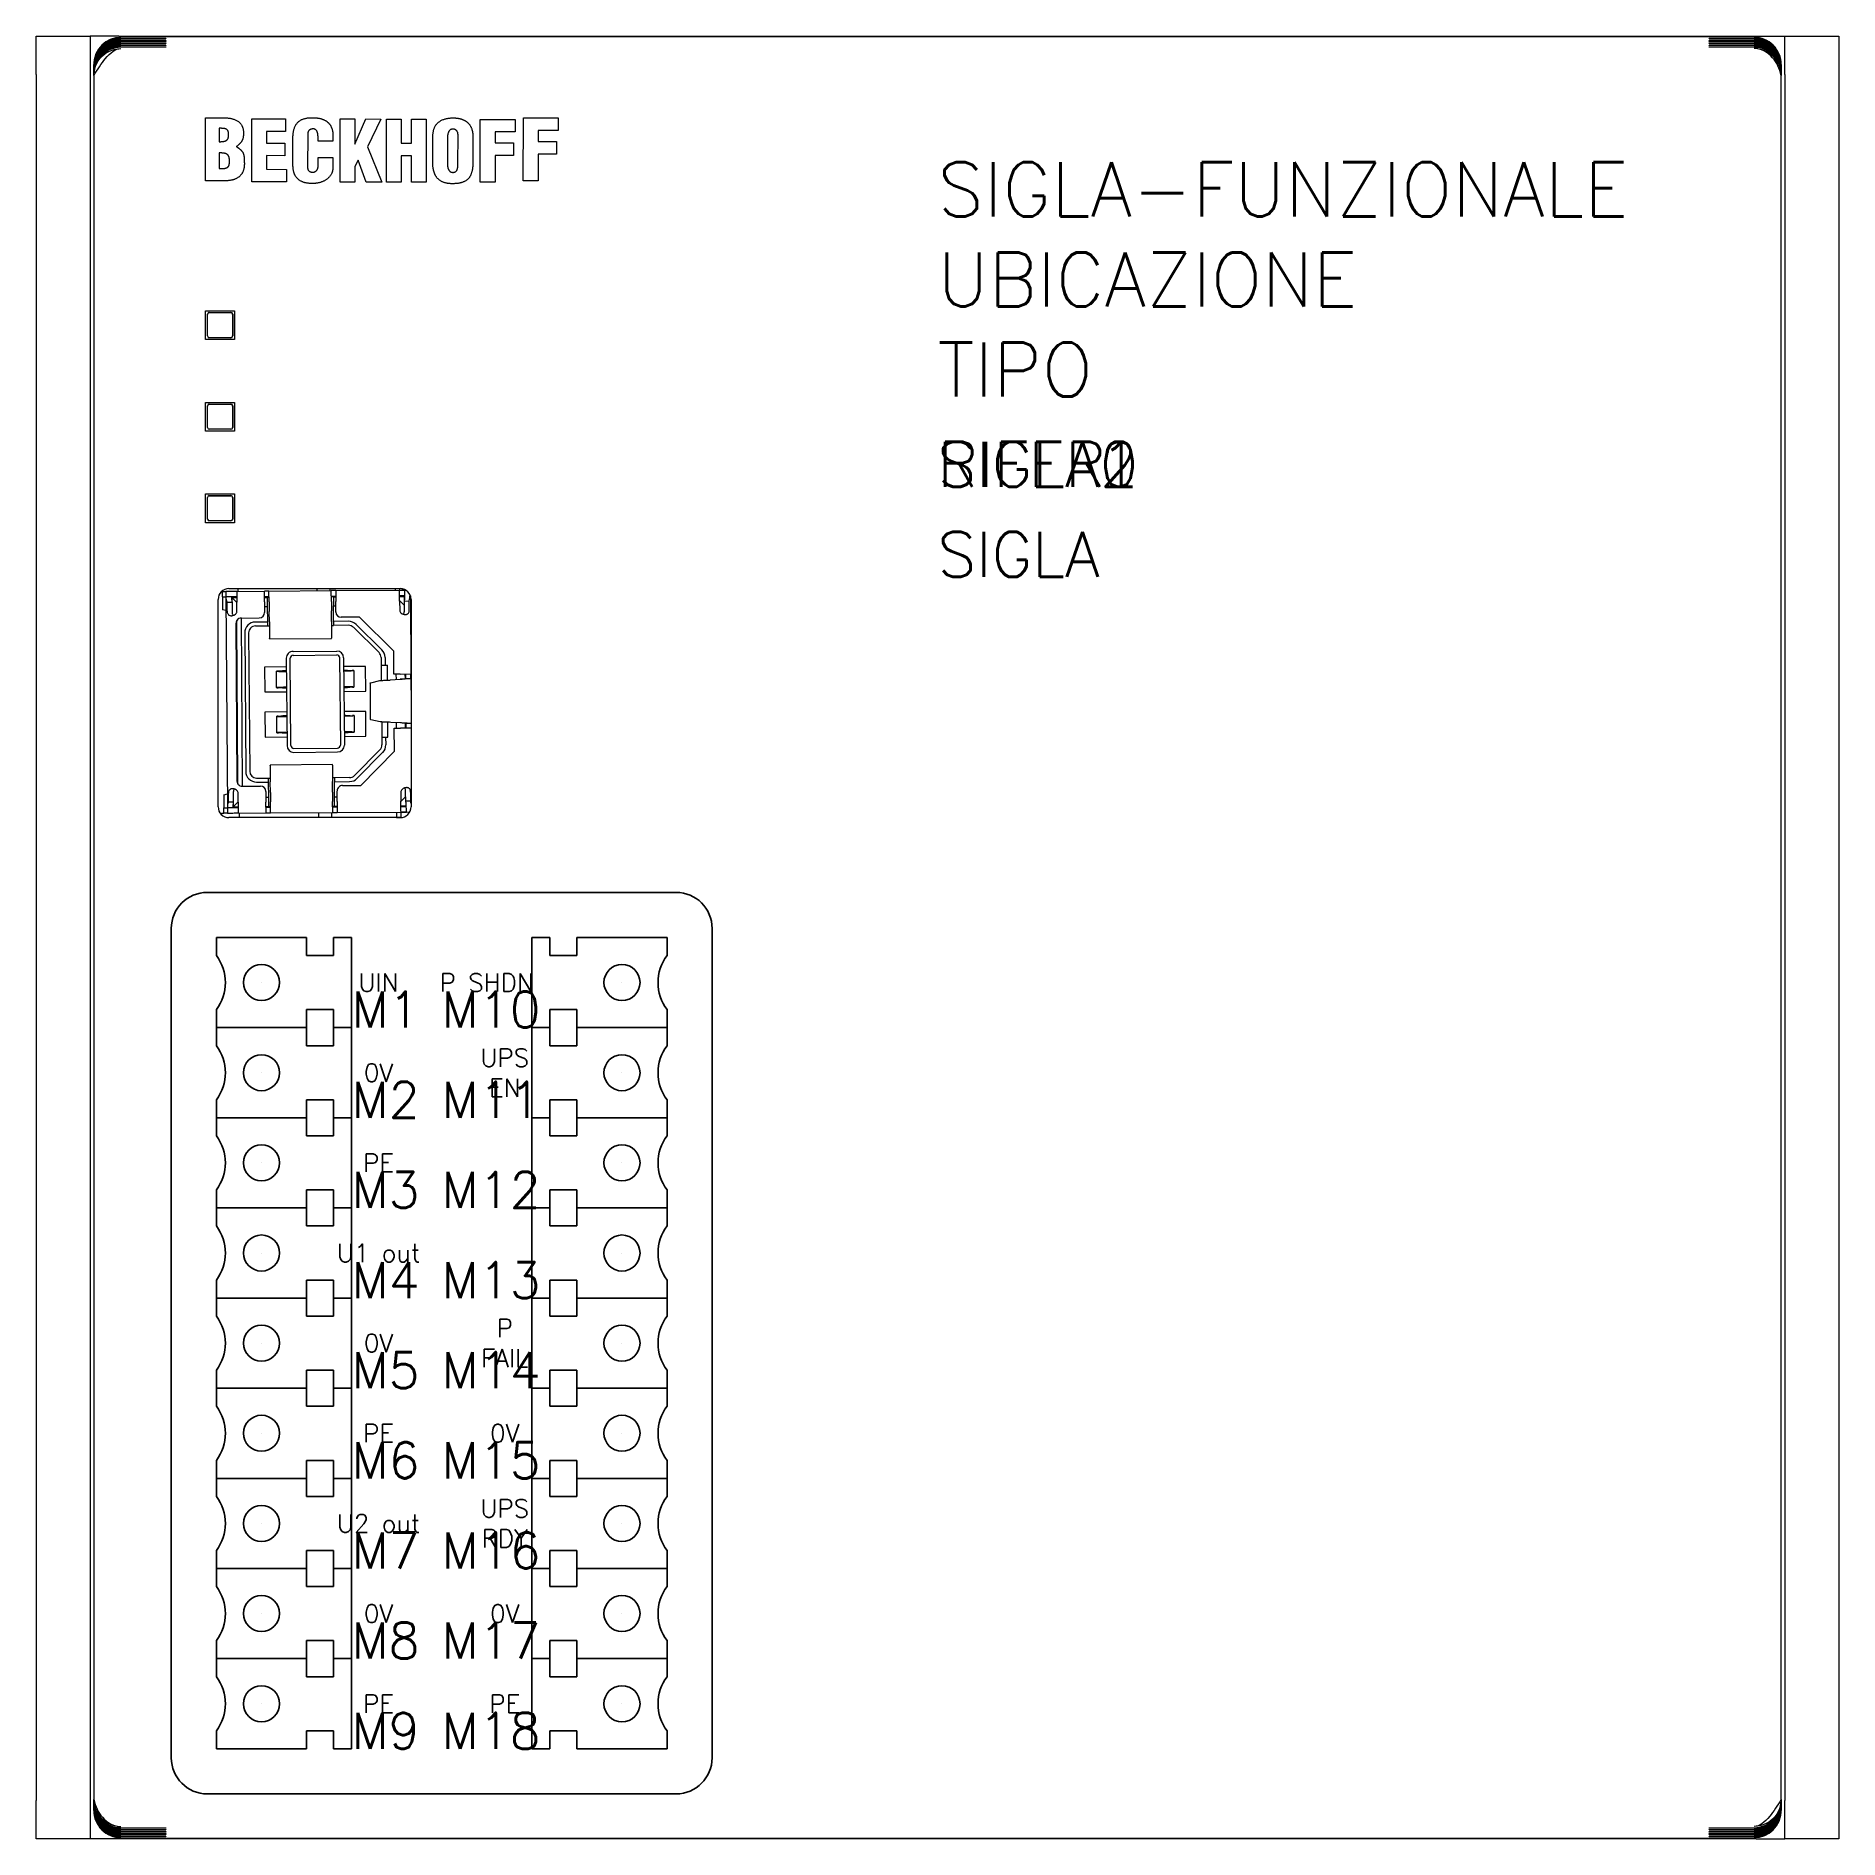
# Model space of a CAD drawing. Extents: x 0 to 100, y 0 to 100.
import ezdxf

# ---------------------------------------------------------------- set-up
doc = ezdxf.new("R2010")
doc.units = 0
doc.header["$LTSCALE"] = 4
doc.layers.get('0').update_dxf_attribs({"linetype": 'CONTINUOUS'})
doc.layers.add('Sichtbar (ISO)', color=7, linetype='CONTINUOUS', lineweight=50)
doc.styles.get("Standard").update_dxf_attribs({"font": 'romans.shx'})

msp = doc.modelspace()

# ---------------------------------------------------------------- texts
at = {"char_height": 1, "attachment_point": 5}
for s, heights, insert in [('UIN', [5], (19, 47.5)), ('P SHDN', [5], (25, 47.5)), ('0V', [5], (19, 42.5)), ('UPS\\PEN', [5], (26, 42.5)), ('PE', [4], (19, 37.5)), ('U1 out', [5], (19, 32.5)), ('0V', [5], (19, 27.5)), ('P\\PFAIL', [5], (26, 27.5)), ('PE', [5], (19, 22.5)), ('0V', [5], (26, 22.5)), ('U2 out', [5], (19, 17.5)), ('UPS RDY', [5], (26, 17.5)), ('0V', [5], (19, 12.5)), ('0V', [5], (26, 12.5)), ('PE', [5], (19, 7.5)), ('PE', [5], (26, 7.5))]:
    msp.add_mtext_dynamic_manual_height_columns(s, width=5, gutter_width=1, heights=heights, dxfattribs=dict(at, insert=insert))
at = {"color": 3}
for tag, p, s, height, flags in [('SIGLA-FUNZIONALE', (50, 90), '', 3, 9), ('UBICAZIONE', (50, 85), '', 3, 8), ('TIPO', (50, 80), '', 3, 9), ('SIGLA0', (50, 75), '', 2.5, 9), ('SIGLA1', (50, 75), '', 2.5, 9), ('SIGLA2', (50, 75), '', 2.5, 9), ('RIFER', (50, 75), 'RIFER ?', 2.5, 8), ('SIGLA', (50, 70), 'SIGLA ?', 2.5, 8)]:
    msp.add_attdef(tag, p, s, height=height, dxfattribs=dict(at, flags=flags))
for tag, p, s, height, flags in [('F1', (12.5, 47.5), '', 0.00001, 9), ('F10', (32.5, 47.5), '', 0.00001, 9), ('F1', (12.5, 45), '', 0.00001, 9), ('F2', (12.5, 42.5), '', 0.00001, 9), ('F11', (32.5, 42.5), '', 0.00001, 9), ('F3', (12.5, 37.5), '', 0.00001, 9), ('F12', (32.5, 37.5), '', 0.00001, 9), ('F4', (12.5, 32.5), '', 0.00001, 9), ('F13', (32.5, 32.5), '', 0.00001, 9), ('F5', (12.5, 27.5), '', 0.00001, 9), ('F14', (32.5, 27.5), '', 0.00001, 9), ('F6', (12.5, 22.5), '', 0.00001, 9), ('F15', (32.5, 22.5), '', 0.00001, 9), ('F7', (12.5, 17.5), '', 0.00001, 9), ('F16', (32.5, 17.5), '', 0.00001, 9), ('F8', (12.5, 12.5), '', 0.00001, 9), ('F17', (32.5, 12.5), '', 0.00001, 9), ('F9', (12.5, 7.5), '', 0.00001, 9), ('F18', (32.5, 7.5), '', 0.00001, 9), ('TIPOSIG', (0, 0), '3', 0.00000001, 9), ('POSIZIONE', (0, 0), '', 0.00000001, 9), ('P-TABELLA', (0, 0), '', 0.00000001, 9), ('T-TABELLA', (0, 0), '', 0.00000001, 9), ('H-TABELLA', (0, 0), '', 0.00000001, 9), ('CODICE', (0, 0), '1xNNN', 0.00000001, 9), ('NOTE1', (0, 0), '', 0.00000001, 9), ('NOTE2', (0, 0), '', 0.00000001, 9), ('DEN1', (0, 0), '', 0.00000001, 8), ('DEN1-A', (0, 0), '', 0.00000001, 8), ('DEN1-TRAD-ID', (0, 0), '', 0.00000001, 8), ('DEN1-TRAD-ID', (0, 0), '', 0.00000001, 8), ('DEN1-A', (0, 0), '', 0.00000001, 8), ('DEN1', (0, 0), '', 0.00000001, 8), ('NOTE2', (0, 0), '', 0.00000001, 9), ('NOTE1', (0, 0), '', 0.00000001, 9), ('CODICE', (0, 0), '1xNNN', 0.00000001, 9), ('H-TABELLA', (0, 0), '', 0.00000001, 9), ('T-TABELLA', (0, 0), '', 0.00000001, 9), ('P-TABELLA', (0, 0), '', 0.00000001, 9), ('POSIZIONE', (0, 0), '', 0.00000001, 9), ('TIPOSIG', (0, 0), '3', 0.00000001, 9)]:
    msp.add_attdef(tag, p, s, height=height, dxfattribs=dict(flags=flags))
at = {"color": 4, "flags": 8}
for tag, p in [('M1', (17.5, 45)), ('M10', (22.5, 45)), ('M2', (17.5, 40)), ('M11', (22.5, 40)), ('M3', (17.5, 35)), ('M12', (22.5, 35)), ('M4', (17.5, 30)), ('M13', (22.5, 30)), ('M5', (17.5, 25)), ('M14', (22.5, 25)), ('M6', (17.5, 20)), ('M15', (22.5, 20)), ('M7', (17.5, 15)), ('M16', (22.5, 15)), ('M8', (17.5, 10)), ('M17', (22.5, 10)), ('M9', (17.5, 5)), ('M18', (22.5, 5))]:
    msp.add_attdef(tag, p, '', height=2, dxfattribs=at)

# ---------------------------------------------------------------- linework, layer by layer
for p, q in [((9.5, 52.5), (35.5, 52.5)), ((7.5, 4.5), (7.5, 50.5)), ((10, 50), (15, 50)), ((10, 49), (10, 50)), ((15, 50), (15, 49)), ((17.5, 50), (16.5, 50)), ((16.5, 50), (16.5, 49)), ((17.5, 47.5), (17.5, 50)), ((27.5, 47.5), (27.5, 50)), ((27.5, 50), (28.5, 50)), ((28.5, 50), (28.5, 49)), ((35, 50), (30, 50)), ((30, 50), (30, 49)), ((35, 49), (35, 50)), ((37.5, 50.5), (37.5, 4.5)), ((16.5, 49), (15, 49)), ((28.5, 49), (30, 49)), ((17.5, 47.5), (17.5, 45)), ((27.5, 47.5), (27.5, 45)), ((10, 44), (10, 46)), ((15, 45), (15, 46)), ((16.5, 46), (15, 46)), ((16.5, 45), (16.5, 46)), ((28.5, 45), (28.5, 46)), ((28.5, 46), (30, 46)), ((30, 45), (30, 46)), ((35, 44), (35, 46)), ((10, 45), (15, 45)), ((15, 45), (15, 44)), ((17.5, 45), (16.5, 45)), ((17.5, 45), (16.5, 45)), ((16.5, 45), (16.5, 44)), ((17.5, 42.5), (17.5, 45)), ((27.5, 45), (28.5, 45)), ((27.5, 42.5), (27.5, 45)), ((27.5, 45), (28.5, 45)), ((28.5, 45), (28.5, 44)), ((35, 45), (30, 45)), ((30, 45), (30, 44)), ((16.5, 44), (15, 44)), ((28.5, 44), (30, 44)), ((17.5, 42.5), (17.5, 40)), ((27.5, 42.5), (27.5, 40)), ((10, 39), (10, 41)), ((15, 40), (15, 41)), ((16.5, 41), (15, 41)), ((16.5, 40), (16.5, 41)), ((28.5, 40), (28.5, 41)), ((28.5, 41), (30, 41)), ((30, 40), (30, 41)), ((35, 39), (35, 41)), ((10, 40), (15, 40)), ((15, 40), (15, 39)), ((17.5, 40), (16.5, 40)), ((17.5, 40), (16.5, 40)), ((16.5, 40), (16.5, 39)), ((17.5, 37.5), (17.5, 40)), ((27.5, 40), (28.5, 40)), ((27.5, 37.5), (27.5, 40)), ((27.5, 40), (28.5, 40)), ((28.5, 40), (28.5, 39)), ((35, 40), (30, 40)), ((30, 40), (30, 39)), ((16.5, 39), (15, 39)), ((28.5, 39), (30, 39)), ((17.5, 37.5), (17.5, 35)), ((27.5, 37.5), (27.5, 35)), ((10, 34), (10, 36)), ((15, 35), (15, 36)), ((16.5, 36), (15, 36)), ((16.5, 35), (16.5, 36)), ((28.5, 35), (28.5, 36)), ((28.5, 36), (30, 36)), ((30, 35), (30, 36)), ((35, 34), (35, 36)), ((10, 35), (15, 35)), ((15, 35), (15, 34)), ((17.5, 35), (16.5, 35)), ((17.5, 35), (16.5, 35)), ((16.5, 35), (16.5, 34)), ((17.5, 32.5), (17.5, 35)), ((27.5, 35), (28.5, 35)), ((27.5, 32.5), (27.5, 35)), ((27.5, 35), (28.5, 35)), ((28.5, 35), (28.5, 34)), ((35, 35), (30, 35)), ((30, 35), (30, 34)), ((16.5, 34), (15, 34)), ((28.5, 34), (30, 34)), ((17.5, 32.5), (17.5, 30)), ((27.5, 32.5), (27.5, 30)), ((10, 29), (10, 31)), ((15, 30), (15, 31)), ((16.5, 31), (15, 31)), ((16.5, 30), (16.5, 31)), ((28.5, 30), (28.5, 31)), ((28.5, 31), (30, 31)), ((30, 30), (30, 31)), ((35, 29), (35, 31)), ((10, 30), (15, 30)), ((15, 30), (15, 29)), ((17.5, 30), (16.5, 30)), ((17.5, 30), (16.5, 30)), ((16.5, 30), (16.5, 29)), ((17.5, 27.5), (17.5, 30)), ((27.5, 30), (28.5, 30)), ((27.5, 27.5), (27.5, 30)), ((27.5, 30), (28.5, 30)), ((28.5, 30), (28.5, 29)), ((35, 30), (30, 30)), ((30, 30), (30, 29)), ((16.5, 29), (15, 29)), ((28.5, 29), (30, 29)), ((17.5, 27.5), (17.5, 25)), ((27.5, 27.5), (27.5, 25)), ((10, 24), (10, 26)), ((15, 25), (15, 26)), ((16.5, 26), (15, 26)), ((16.5, 25), (16.5, 26)), ((28.5, 25), (28.5, 26)), ((28.5, 26), (30, 26)), ((30, 25), (30, 26)), ((35, 24), (35, 26)), ((10, 25), (15, 25)), ((15, 25), (15, 24)), ((17.5, 25), (16.5, 25)), ((17.5, 25), (16.5, 25)), ((16.5, 25), (16.5, 24)), ((17.5, 22.5), (17.5, 25)), ((27.5, 25), (28.5, 25)), ((27.5, 22.5), (27.5, 25)), ((27.5, 25), (28.5, 25)), ((28.5, 25), (28.5, 24)), ((35, 25), (30, 25)), ((30, 25), (30, 24)), ((16.5, 24), (15, 24)), ((28.5, 24), (30, 24)), ((17.5, 22.5), (17.5, 20)), ((27.5, 22.5), (27.5, 20)), ((10, 19), (10, 21)), ((15, 20), (15, 21)), ((16.5, 21), (15, 21)), ((16.5, 20), (16.5, 21)), ((28.5, 20), (28.5, 21)), ((28.5, 21), (30, 21)), ((30, 20), (30, 21)), ((35, 19), (35, 21)), ((10, 20), (15, 20)), ((15, 20), (15, 19)), ((17.5, 20), (16.5, 20)), ((17.5, 20), (16.5, 20)), ((16.5, 20), (16.5, 19)), ((17.5, 17.5), (17.5, 20)), ((27.5, 20), (28.5, 20)), ((27.5, 17.5), (27.5, 20)), ((27.5, 20), (28.5, 20)), ((28.5, 20), (28.5, 19)), ((35, 20), (30, 20)), ((30, 20), (30, 19)), ((16.5, 19), (15, 19)), ((28.5, 19), (30, 19)), ((17.5, 17.5), (17.5, 15)), ((27.5, 17.5), (27.5, 15)), ((10, 14), (10, 16)), ((15, 15), (15, 16)), ((16.5, 16), (15, 16)), ((16.5, 15), (16.5, 16)), ((28.5, 15), (28.5, 16)), ((28.5, 16), (30, 16)), ((30, 15), (30, 16)), ((35, 14), (35, 16)), ((10, 15), (15, 15)), ((15, 15), (15, 14)), ((17.5, 15), (16.5, 15)), ((17.5, 15), (16.5, 15)), ((16.5, 15), (16.5, 14)), ((17.5, 12.5), (17.5, 15)), ((27.5, 15), (28.5, 15)), ((27.5, 12.5), (27.5, 15)), ((27.5, 15), (28.5, 15)), ((28.5, 15), (28.5, 14)), ((35, 15), (30, 15)), ((30, 15), (30, 14)), ((16.5, 14), (15, 14)), ((28.5, 14), (30, 14)), ((17.5, 12.5), (17.5, 10)), ((27.5, 12.5), (27.5, 10)), ((10, 9), (10, 11)), ((15, 10), (15, 11)), ((16.5, 11), (15, 11)), ((16.5, 10), (16.5, 11)), ((28.5, 10), (28.5, 11)), ((28.5, 11), (30, 11)), ((30, 10), (30, 11)), ((35, 9), (35, 11)), ((10, 10), (15, 10)), ((15, 10), (15, 9)), ((17.5, 10), (16.5, 10)), ((17.5, 10), (16.5, 10)), ((16.5, 10), (16.5, 9)), ((17.5, 7.5), (17.5, 10)), ((27.5, 10), (28.5, 10)), ((27.5, 7.5), (27.5, 10)), ((27.5, 10), (28.5, 10)), ((28.5, 10), (28.5, 9)), ((35, 10), (30, 10)), ((30, 10), (30, 9)), ((16.5, 9), (15, 9)), ((28.5, 9), (30, 9)), ((17.5, 7.5), (17.5, 5)), ((27.5, 7.5), (27.5, 5)), ((10, 5), (10, 6)), ((15, 5), (15, 6)), ((16.5, 6), (15, 6)), ((16.5, 5), (16.5, 6)), ((28.5, 5), (28.5, 6)), ((28.5, 6), (30, 6)), ((30, 5), (30, 6)), ((35, 5), (35, 6)), ((10, 5), (15, 5)), ((17.5, 5), (16.5, 5)), ((27.5, 5), (28.5, 5)), ((35, 5), (30, 5)), ((35.5, 2.5), (9.5, 2.5))]:
    msp.add_line(p, q)
for centre in [(12.5, 47.5), (32.5, 47.5), (12.5, 42.5), (32.5, 42.5), (12.5, 37.5), (32.5, 37.5), (12.5, 32.5), (32.5, 32.5), (12.5, 27.5), (32.5, 27.5), (12.5, 22.5), (32.5, 22.5), (12.5, 17.5), (32.5, 17.5), (12.5, 12.5), (32.5, 12.5), (12.5, 7.5), (32.5, 7.5)]:
    msp.add_circle(centre, 1)
for centre, radius, start, end in [((9.5, 50.5), 2, 90, 180), ((35.5, 50.5), 2, 0, 90), ((8, 47.5), 2.5, 323.1301, 36.8699), ((37, 47.5), 2.5, 143.1301, 216.8699), ((8, 42.5), 2.5, 323.1301, 36.8699), ((37, 42.5), 2.5, 143.1301, 216.8699), ((8, 37.5), 2.5, 323.1301, 36.8699), ((37, 37.5), 2.5, 143.1301, 216.8699), ((8, 32.5), 2.5, 323.1301, 36.8699), ((37, 32.5), 2.5, 143.1301, 216.8699), ((8, 27.5), 2.5, 323.1301, 36.8699), ((37, 27.5), 2.5, 143.1301, 216.8699), ((8, 22.5), 2.5, 323.1301, 36.8699), ((37, 22.5), 2.5, 143.1301, 216.8699), ((8, 17.5), 2.5, 323.1301, 36.8699), ((37, 17.5), 2.5, 143.1301, 216.8699), ((8, 12.5), 2.5, 323.1301, 36.8699), ((37, 12.5), 2.5, 143.1301, 216.8699), ((8, 7.5), 2.5, 323.1301, 36.8699), ((37, 7.5), 2.5, 143.1301, 216.8699), ((9.5, 4.5), 2, 180, 270), ((35.5, 4.5), 2, 270, 0)]:
    msp.add_arc(centre, radius, start, end)
at = {"layer": 'Sichtbar (ISO)', "linetype": 'Continuous', "lineweight": 18}
for p, q in [((0, 99.35), (0, 100)), ((0, 100), (3, 100)), ((3, 100), (3, 99.35)), ((4.6, 100), (3, 100)), ((4.6, 100), (95.4, 100)), ((95.4, 100), (97, 100)), ((97, 100), (100, 100)), ((97, 99.35), (97, 100)), ((100, 100), (100, 99.35)), ((0, 97.86), (0, 99.35)), ((3, 99.35), (3, 97.86)), ((7.2, 99.94), (4.7, 99.93)), ((4.7, 99.88), (7.2, 99.87)), ((7.2, 99.85), (4.7, 99.84)), ((4.7, 99.78), (7.2, 99.78)), ((7.2, 99.75), (4.7, 99.75)), ((4.7, 99.69), (7.2, 99.69)), ((7.2, 99.66), (4.7, 99.65)), ((4.7, 99.6), (7.2, 99.59)), ((7.2, 99.57), (4.7, 99.56)), ((4.7, 99.51), (7.2, 99.5)), ((7.2, 99.48), (4.7, 99.47)), ((4.7, 99.41), (7.2, 99.41)), ((7.2, 99.38), (4.7, 99.38)), ((7.2, 99.95), (7.2, 99.94)), ((7.2, 99.95), (7.2, 99.95)), ((92.8, 99.95), (7.2, 99.95)), ((7.2, 99.87), (7.2, 99.85)), ((7.2, 99.78), (7.2, 99.75)), ((7.2, 99.69), (7.2, 99.66)), ((7.2, 99.59), (7.2, 99.57)), ((7.2, 99.5), (7.2, 99.48)), ((7.2, 99.41), (7.2, 99.38)), ((92.8, 99.95), (92.8, 99.95)), ((92.8, 99.94), (92.8, 99.95)), ((95.3, 99.93), (92.8, 99.94)), ((92.8, 99.87), (95.3, 99.88)), ((92.8, 99.85), (92.8, 99.87)), ((95.3, 99.84), (92.8, 99.85)), ((92.8, 99.75), (92.8, 99.78)), ((92.8, 99.78), (95.3, 99.78)), ((95.3, 99.75), (92.8, 99.75)), ((92.8, 99.66), (92.8, 99.69)), ((92.8, 99.69), (95.3, 99.69)), ((95.3, 99.65), (92.8, 99.66)), ((92.8, 99.59), (95.3, 99.6)), ((92.8, 99.57), (92.8, 99.59)), ((95.3, 99.56), (92.8, 99.57)), ((92.8, 99.5), (95.3, 99.51)), ((92.8, 99.48), (92.8, 99.5)), ((95.3, 99.47), (92.8, 99.48)), ((92.8, 99.38), (92.8, 99.41)), ((92.8, 99.41), (95.3, 99.41)), ((95.3, 99.38), (92.8, 99.38)), ((97, 97.86), (97, 99.35)), ((100, 99.35), (100, 97.86)), ((3.2, 98.38), (3.2, 98.43)), ((3.2, 98.34), (3.2, 98.38)), ((3.2, 98.29), (3.2, 98.34)), ((3.2, 98.24), (3.2, 98.29)), ((3.2, 98.2), (3.2, 98.24)), ((3.2, 98.15), (3.2, 98.2)), ((3.2, 98.1), (3.2, 98.15)), ((3.2, 98.06), (3.2, 98.1)), ((3.2, 98.01), (3.2, 98.06)), ((3.2, 97.97), (3.2, 98.01)), ((96.8, 98.43), (96.8, 98.38)), ((96.8, 98.38), (96.8, 98.34)), ((96.8, 98.34), (96.8, 98.29)), ((96.8, 98.29), (96.8, 98.24)), ((96.8, 98.24), (96.8, 98.2)), ((96.8, 98.2), (96.8, 98.15)), ((96.8, 98.15), (96.8, 98.1)), ((96.8, 98.1), (96.8, 98.06)), ((96.8, 98.06), (96.8, 98.01)), ((96.8, 98.01), (96.8, 97.97)), ((0, 97.86), (0, 2.14)), ((3, 97.86), (3, 2.14)), ((3.2, 97.92), (3.2, 97.97)), ((3.2, 97.87), (3.2, 97.92)), ((3.2, 97.81), (3.2, 97.87)), ((3.2, 97.81), (3.2, 2.19)), ((96.8, 97.97), (96.8, 97.92)), ((96.8, 97.92), (96.8, 97.87)), ((96.8, 97.87), (96.8, 97.81)), ((96.8, 2.19), (96.8, 97.81)), ((97, 97.86), (97, 2.14)), ((100, 97.86), (100, 2.14)), ((9.4, 95.46), (10.44, 95.46)), ((9.4, 91.97), (9.4, 95.46)), ((11.96, 95.41), (13.83, 95.4)), ((11.96, 91.91), (11.96, 95.41)), ((13.83, 95.4), (13.83, 94.71)), ((16.86, 91.9), (16.86, 95.4)), ((16.86, 95.4), (17.68, 95.4)), ((17.68, 94), (18.29, 95.4)), ((17.68, 95.4), (17.68, 94)), ((18.29, 95.4), (19.13, 95.39)), ((19.13, 95.39), (18.39, 93.85)), ((19.43, 95.39), (20.26, 95.39)), ((19.43, 91.9), (19.43, 95.39)), ((20.26, 95.39), (20.26, 94.05)), ((20.82, 95.39), (21.64, 95.39)), ((20.82, 94.05), (20.82, 95.39)), ((21.64, 95.39), (21.63, 91.9)), ((24.64, 95.38), (26.57, 95.38)), ((24.64, 91.89), (24.64, 95.38)), ((26.57, 95.38), (26.57, 94.69)), ((27.02, 91.97), (27.03, 95.46)), ((27.03, 95.46), (28.96, 95.46)), ((28.96, 95.46), (28.96, 94.77)), ((10.15, 94.89), (10.15, 94.14)), ((13.83, 94.71), (12.78, 94.71)), ((12.78, 94.71), (12.78, 94.06)), ((12.78, 94.06), (13.8, 94.06)), ((13.8, 94.06), (13.8, 93.36)), ((14.25, 92.9), (14.25, 94.4)), ((15.07, 94.51), (15.06, 92.75)), ((15.37, 94.85), (15.36, 94.85)), ((15.64, 94.17), (15.64, 94.4)), ((16.47, 94.17), (15.64, 94.17)), ((16.47, 94.46), (16.47, 94.17)), ((20.26, 94.05), (20.82, 94.05)), ((22, 92.9), (22.01, 94.43)), ((22.83, 94.43), (22.82, 92.88)), ((22.83, 94.5), (22.83, 94.43)), ((23.4, 92.92), (23.41, 94.5)), ((24.23, 94.42), (24.23, 92.89)), ((25.47, 94.69), (25.47, 94.07)), ((26.57, 94.69), (25.47, 94.69)), ((25.47, 94.07), (26.48, 94.07)), ((26.48, 94.07), (26.48, 93.37)), ((27.85, 94.77), (27.85, 94.15)), ((28.96, 94.77), (27.85, 94.77)), ((27.85, 94.15), (28.87, 94.15)), ((28.87, 94.15), (28.86, 93.45)), ((10.15, 93.52), (10.15, 92.66)), ((13.8, 93.36), (12.78, 93.37)), ((12.78, 93.37), (12.78, 92.61)), ((15.65, 93.27), (16.47, 93.27)), ((15.65, 92.94), (15.65, 93.27)), ((16.47, 93.27), (16.47, 92.75)), ((17.86, 93.12), (17.68, 92.77)), ((18.31, 91.9), (17.86, 93.12)), ((18.39, 93.85), (19.17, 91.9)), ((20.26, 93.35), (20.25, 91.9)), ((20.82, 93.35), (20.26, 93.35)), ((20.82, 91.9), (20.82, 93.35)), ((25.47, 93.37), (25.46, 91.89)), ((26.48, 93.37), (25.47, 93.37)), ((28.86, 93.45), (27.85, 93.45)), ((27.85, 93.45), (27.85, 91.97)), ((12.78, 92.61), (13.89, 92.6)), ((13.89, 92.6), (13.89, 91.91)), ((15.65, 92.79), (15.65, 92.94)), ((17.68, 92.77), (17.68, 91.9)), ((10.55, 91.97), (9.4, 91.97)), ((13.89, 91.91), (11.96, 91.91)), ((17.68, 91.9), (16.86, 91.9)), ((19.17, 91.9), (18.31, 91.9)), ((20.25, 91.9), (19.43, 91.9)), ((21.63, 91.9), (20.82, 91.9)), ((25.46, 91.89), (24.64, 91.89)), ((27.85, 91.97), (27.02, 91.97)), ((9.4, 83.16), (9.4, 84.76)), ((9.4, 84.76), (11, 84.76)), ((9.51, 83.37), (9.51, 84.57)), ((9.51, 83.37), (9.51, 84.56)), ((9.61, 84.67), (10.81, 84.67)), ((9.61, 84.66), (10.8, 84.66)), ((10.9, 84.56), (10.9, 83.37)), ((10.91, 84.57), (10.91, 83.37)), ((11, 84.76), (11, 83.16)), ((11, 83.16), (9.4, 83.16)), ((10.81, 83.27), (9.61, 83.27)), ((10.8, 83.27), (9.61, 83.27)), ((9.4, 78.08), (9.4, 79.68)), ((9.4, 79.68), (11, 79.68)), ((9.51, 78.29), (9.51, 79.49)), ((9.51, 78.29), (9.51, 79.48)), ((9.61, 79.59), (10.81, 79.59)), ((9.61, 79.58), (10.8, 79.58)), ((10.9, 79.48), (10.9, 78.29)), ((10.91, 79.49), (10.91, 78.29)), ((11, 79.68), (11, 78.08)), ((11, 78.08), (9.4, 78.08)), ((10.8, 78.19), (9.61, 78.19)), ((10.81, 78.19), (9.61, 78.19)), ((9.4, 73), (9.4, 74.6)), ((9.4, 74.6), (11, 74.6)), ((9.51, 73.21), (9.51, 74.41)), ((9.51, 73.21), (9.51, 74.4)), ((9.61, 74.51), (10.81, 74.51)), ((9.61, 74.5), (10.8, 74.5)), ((10.9, 74.4), (10.9, 73.21)), ((10.91, 74.41), (10.91, 73.21)), ((11, 74.6), (11, 73)), ((10.8, 73.11), (9.61, 73.11)), ((10.81, 73.11), (9.61, 73.11)), ((11, 73), (9.4, 73)), ((10.32, 69.22), (10.34, 69.22)), ((10.34, 69.22), (10.34, 69.2)), ((10.34, 68.9), (10.34, 69.2)), ((10.34, 69.2), (10.53, 69.2)), ((10.53, 69.2), (12.67, 69.21)), ((10.53, 69.2), (10.53, 68.9)), ((10.7, 69.35), (20.2, 69.35)), ((11.13, 69.19), (11.14, 68.6)), ((11.21, 69.2), (11.21, 69.35)), ((12.68, 68.61), (12.67, 69.21)), ((12.92, 69.21), (12.67, 69.21)), ((12.92, 69.21), (16.37, 69.24)), ((12.93, 68.61), (12.92, 69.21)), ((15.58, 69.35), (15.58, 69.23)), ((16.32, 69.24), (16.32, 69.35)), ((16.62, 69.24), (16.37, 69.24)), ((16.38, 68.64), (16.37, 69.24)), ((16.62, 69.24), (20.46, 69.26)), ((16.62, 69.24), (16.63, 68.64)), ((19.91, 69.35), (19.91, 69.26)), ((20.16, 69.35), (20.16, 69.26)), ((20.16, 68.66), (20.16, 69.25)), ((20.46, 69.26), (20.51, 69.26)), ((10.1, 57.25), (10.1, 68.75)), ((10.34, 68.9), (10.35, 68.17)), ((10.34, 68.9), (10.53, 68.9)), ((10.54, 68.14), (10.35, 68.17)), ((10.53, 68.9), (10.61, 57.2)), ((10.53, 68.9), (10.53, 68.9)), ((10.6, 68.6), (10.87, 68.6)), ((10.6, 68.1), (10.6, 68.6)), ((10.84, 68.85), (10.86, 68.85)), ((10.86, 68.85), (11.13, 68.85)), ((10.86, 68.85), (10.86, 68.63)), ((10.86, 68.85), (11.14, 68.58)), ((10.87, 68.6), (10.87, 68.1)), ((11.14, 68.1), (11.14, 68.6)), ((12.68, 68.91), (12.93, 68.91)), ((12.68, 68.86), (12.82, 68.86)), ((12.68, 68.61), (12.68, 68.03)), ((12.68, 68.36), (12.82, 68.36)), ((12.93, 68.86), (12.82, 68.86)), ((12.82, 68.86), (12.82, 68.36)), ((12.82, 68.36), (12.83, 67.51)), ((12.93, 68.61), (12.93, 68.08)), ((12.94, 67.5), (12.93, 68.08)), ((16.38, 68.94), (16.63, 68.94)), ((16.49, 68.89), (16.38, 68.89)), ((16.38, 68.64), (16.38, 68.11)), ((16.39, 67.52), (16.38, 68.11)), ((16.49, 68.89), (16.63, 68.89)), ((16.49, 68.89), (16.49, 68.39)), ((16.49, 68.39), (16.63, 68.39)), ((16.5, 67.53), (16.49, 68.39)), ((16.63, 68.05), (16.63, 68.64)), ((20.16, 68.91), (20.44, 68.91)), ((20.16, 68.69), (20.19, 68.66)), ((20.19, 68.66), (20.16, 68.64)), ((20.16, 68.66), (20.17, 68.16)), ((20.43, 68.42), (20.19, 68.66)), ((20.43, 68.66), (20.7, 68.67)), ((20.44, 68.16), (20.43, 68.66)), ((20.44, 68.91), (20.44, 68.73)), ((20.7, 68.17), (20.7, 68.67)), ((20.76, 68.96), (20.79, 64.62)), ((20.8, 68.75), (20.8, 57.25)), ((11.09, 67.42), (11.14, 58.69)), ((11.11, 67.42), (11.17, 58.69)), ((11.37, 67.72), (11.43, 58.39)), ((11.38, 67.72), (12.38, 67.73)), ((12.17, 67.5), (12.83, 67.51)), ((12.17, 67.28), (12.83, 67.29)), ((12.83, 67.51), (12.83, 67.29)), ((12.83, 67.29), (12.94, 67.29)), ((12.94, 67.5), (12.94, 66.59)), ((16.39, 67.52), (16.39, 66.61)), ((16.39, 67.31), (16.5, 67.31)), ((17.33, 67.54), (16.5, 67.53)), ((16.5, 67.53), (16.5, 67.31)), ((17.33, 67.32), (16.5, 67.31)), ((17.94, 67.76), (16.93, 67.76)), ((17.6, 67.21), (19.03, 65.8)), ((17.76, 67.37), (19.18, 65.95)), ((17.94, 67.76), (19.85, 65.89)), ((11.58, 66.9), (11.63, 59.21)), ((11.79, 66.9), (11.85, 59.21)), ((12.94, 66.57), (12.94, 66.59)), ((12.94, 66.57), (16.39, 66.59)), ((16.39, 66.59), (16.39, 66.61)), ((13.89, 65.01), (12.68, 65)), ((12.68, 65), (12.69, 63.62)), ((13.88, 65.49), (13.92, 60.65)), ((14.14, 60.65), (14.1, 65.49)), ((14.26, 65.87), (16.68, 65.89)), ((14.26, 65.65), (16.68, 65.67)), ((16.84, 65.51), (16.88, 60.67)), ((17.06, 65.51), (17.1, 60.67)), ((18.28, 65.04), (17.07, 65.03)), ((18.29, 63.66), (18.28, 65.04)), ((19.14, 65.53), (19.15, 65.11)), ((19.15, 65.11), (19.15, 64.26)), ((19.15, 65.11), (19.37, 65.11)), ((19.36, 65.53), (19.37, 65.11)), ((19.37, 65.11), (19.5, 65.11)), ((19.5, 64.28), (19.5, 65.11)), ((19.85, 64.61), (19.85, 65.89)), ((13.34, 63.86), (13.33, 64.78)), ((17.62, 64.81), (17.63, 63.89)), ((18.53, 64.11), (18.54, 62.09)), ((18.56, 64.13), (19.07, 64.25)), ((19.65, 64.29), (20.19, 64.32)), ((20.19, 64.61), (19.85, 64.61)), ((19.96, 64.61), (19.97, 64.31)), ((20.19, 64.61), (20.79, 64.62)), ((20.46, 64.61), (20.47, 64.35)), ((20.49, 64.61), (20.49, 64.36)), ((20.49, 64.36), (20.79, 64.37)), ((20.79, 64.37), (20.79, 64.62)), ((20.79, 64.37), (20.8, 63.05)), ((12.69, 63.62), (13.9, 63.63)), ((17.08, 63.65), (18.29, 63.66)), ((13.9, 62.51), (12.69, 62.5)), ((12.69, 62.5), (12.7, 61.12)), ((13.36, 61.36), (13.35, 62.28)), ((18.29, 62.54), (17.08, 62.53)), ((17.64, 62.31), (17.65, 61.39)), ((18.3, 61.16), (18.29, 62.54)), ((19.09, 61.96), (18.57, 62.08)), ((12.7, 61.12), (13.91, 61.13)), ((17.09, 61.15), (18.3, 61.16)), ((19.17, 61.96), (19.17, 61.11)), ((19.17, 61.11), (19.18, 60.68)), ((19.17, 61.11), (19.39, 61.11)), ((19.39, 61.11), (19.4, 60.68)), ((19.39, 61.11), (19.52, 61.11)), ((19.52, 61.11), (19.52, 61.94)), ((20.21, 61.9), (19.67, 61.93)), ((19.87, 61.61), (20.21, 61.61)), ((19.88, 60.34), (19.87, 61.61)), ((19.98, 61.92), (19.98, 61.61)), ((20.8, 61.62), (20.21, 61.61)), ((20.48, 61.88), (20.48, 61.61)), ((20.8, 61.87), (20.51, 61.86)), ((20.51, 61.86), (20.51, 61.61)), ((14.3, 60.49), (16.72, 60.51)), ((14.3, 60.27), (16.72, 60.29)), ((17.66, 58.98), (19.07, 60.41)), ((17.81, 58.83), (19.22, 60.26)), ((18.01, 58.43), (19.88, 60.34)), ((16.44, 59.59), (12.99, 59.56)), ((12.99, 59.54), (12.99, 59.56)), ((12.99, 59.54), (12.99, 58.63)), ((16.44, 59.56), (16.44, 59.59)), ((16.44, 59.56), (16.44, 58.65)), ((10.94, 58), (10.94, 57.5)), ((11.21, 57.5), (11.21, 58)), ((11.45, 58.39), (12.45, 58.4)), ((12.23, 58.84), (12.88, 58.84)), ((12.23, 58.62), (12.88, 58.62)), ((12.75, 58.1), (12.75, 57.51)), ((12.88, 58.84), (12.88, 58.62)), ((12.88, 58.84), (12.99, 58.84)), ((12.88, 58.62), (12.89, 57.76)), ((13, 58.05), (12.99, 58.63)), ((13, 58.05), (13, 57.52)), ((16.55, 58.86), (16.44, 58.86)), ((16.45, 58.07), (16.44, 58.65)), ((16.45, 58.07), (16.45, 57.54)), ((17.39, 58.87), (16.55, 58.86)), ((16.55, 58.86), (16.55, 58.64)), ((16.55, 58.64), (17.39, 58.65)), ((16.56, 57.79), (16.55, 58.64)), ((16.7, 57.54), (16.7, 58.12)), ((17, 58.43), (18.01, 58.43)), ((20.23, 58.06), (20.24, 57.56)), ((20.51, 57.56), (20.5, 58.06)), ((20.77, 58.07), (20.77, 57.57)), ((10.41, 57.92), (10.61, 57.96)), ((10.41, 57.92), (10.42, 57.2)), ((10.42, 57.2), (10.61, 57.2)), ((10.42, 56.9), (10.42, 57.2)), ((10.61, 57.2), (10.61, 56.9)), ((10.67, 57.5), (10.67, 58)), ((10.94, 57.5), (10.67, 57.5)), ((10.94, 57.25), (10.91, 57.25)), ((10.93, 57.47), (10.94, 57.25)), ((11.21, 57.53), (10.94, 57.25)), ((10.94, 57.25), (11.21, 57.25)), ((11.21, 57.5), (11.21, 56.92)), ((12.89, 57.76), (12.75, 57.76)), ((12.76, 56.91), (12.75, 57.51)), ((12.75, 57.26), (12.89, 57.26)), ((12.75, 57.21), (13, 57.22)), ((12.89, 57.76), (12.89, 57.26)), ((12.89, 57.26), (13, 57.27)), ((13.01, 56.92), (13, 57.52)), ((16.46, 56.94), (16.45, 57.54)), ((16.45, 57.29), (16.56, 57.29)), ((16.45, 57.24), (16.7, 57.24)), ((16.56, 57.29), (16.56, 57.79)), ((16.7, 57.79), (16.56, 57.79)), ((16.56, 57.29), (16.7, 57.29)), ((16.7, 57.54), (16.71, 56.94)), ((20.24, 57.59), (20.26, 57.56)), ((20.24, 57.54), (20.26, 57.56)), ((20.24, 56.98), (20.24, 57.56)), ((20.24, 57.31), (20.51, 57.31)), ((20.26, 57.56), (20.5, 57.81)), ((20.77, 57.57), (20.51, 57.56)), ((20.51, 57.5), (20.51, 57.31)), ((10.42, 56.88), (10.29, 56.88)), ((10.29, 56.88), (10.29, 56.81)), ((10.42, 56.9), (10.42, 56.88)), ((10.61, 56.9), (10.42, 56.9)), ((10.61, 56.9), (12.76, 56.91)), ((20.2, 56.65), (10.7, 56.65)), ((11.29, 56.65), (11.29, 56.9)), ((12.76, 56.91), (13.01, 56.92)), ((13.01, 56.92), (16.46, 56.94)), ((15.66, 56.93), (15.67, 56.65)), ((16.4, 56.65), (16.4, 56.94)), ((16.46, 56.94), (16.71, 56.94)), ((16.71, 56.94), (20.54, 56.96)), ((19.99, 56.66), (18.29, 56.65)), ((19.99, 56.96), (19.99, 56.66)), ((19.99, 56.66), (20.24, 56.66)), ((20.24, 56.96), (20.24, 56.66)), ((20.54, 56.96), (20.73, 56.97)), ((0, 0.65), (0, 2.14)), ((3, 2.14), (3, 0.65)), ((3.2, 2.13), (3.2, 2.19)), ((3.2, 2.08), (3.2, 2.13)), ((3.2, 2.03), (3.2, 2.08)), ((3.2, 1.99), (3.2, 2.03)), ((96.8, 2.19), (96.8, 2.13)), ((96.8, 2.13), (96.8, 2.08)), ((96.8, 2.08), (96.8, 2.03)), ((96.8, 2.03), (96.8, 1.99)), ((97, 0.65), (97, 2.14)), ((100, 2.14), (100, 0.65)), ((3.2, 1.94), (3.2, 1.99)), ((3.2, 1.9), (3.2, 1.94)), ((3.2, 1.85), (3.2, 1.9)), ((3.2, 1.8), (3.2, 1.85)), ((3.2, 1.76), (3.2, 1.8)), ((3.2, 1.71), (3.2, 1.76)), ((3.2, 1.66), (3.2, 1.71)), ((3.2, 1.62), (3.2, 1.66)), ((3.2, 1.57), (3.2, 1.62)), ((96.8, 1.99), (96.8, 1.94)), ((96.8, 1.94), (96.8, 1.9)), ((96.8, 1.9), (96.8, 1.85)), ((96.8, 1.85), (96.8, 1.8)), ((96.8, 1.8), (96.8, 1.76)), ((96.8, 1.76), (96.8, 1.71)), ((96.8, 1.71), (96.8, 1.66)), ((96.8, 1.66), (96.8, 1.62)), ((96.8, 1.62), (96.8, 1.57)), ((0, 0), (0, 0.65)), ((3, 0), (0, 0)), ((3, 0.65), (3, 0)), ((4.6, 0), (3, 0)), ((95.4, 0), (4.6, 0)), ((4.7, 0.62), (7.2, 0.62)), ((7.2, 0.59), (4.7, 0.59)), ((4.7, 0.53), (7.2, 0.52)), ((7.2, 0.5), (4.7, 0.49)), ((4.7, 0.44), (7.2, 0.43)), ((7.2, 0.41), (4.7, 0.4)), ((4.7, 0.35), (7.2, 0.34)), ((7.2, 0.31), (4.7, 0.31)), ((4.7, 0.25), (7.2, 0.25)), ((7.2, 0.22), (4.7, 0.22)), ((4.7, 0.16), (7.2, 0.15)), ((7.2, 0.13), (4.7, 0.12)), ((4.7, 0.07), (7.2, 0.06)), ((7.2, 0.62), (7.2, 0.59)), ((7.2, 0.52), (7.2, 0.5)), ((7.2, 0.43), (7.2, 0.41)), ((7.2, 0.34), (7.2, 0.31)), ((7.2, 0.25), (7.2, 0.22)), ((7.2, 0.15), (7.2, 0.13)), ((7.2, 0.06), (7.2, 0.05)), ((7.2, 0.05), (7.2, 0.05)), ((7.2, 0.05), (92.8, 0.05)), ((92.8, 0.62), (95.3, 0.62)), ((92.8, 0.59), (92.8, 0.62)), ((95.3, 0.59), (92.8, 0.59)), ((92.8, 0.52), (95.3, 0.53)), ((92.8, 0.5), (92.8, 0.52)), ((95.3, 0.49), (92.8, 0.5)), ((92.8, 0.43), (95.3, 0.44)), ((92.8, 0.41), (92.8, 0.43)), ((95.3, 0.4), (92.8, 0.41)), ((92.8, 0.34), (95.3, 0.35)), ((92.8, 0.31), (92.8, 0.34)), ((95.3, 0.31), (92.8, 0.31)), ((92.8, 0.25), (95.3, 0.25)), ((92.8, 0.22), (92.8, 0.25)), ((95.3, 0.22), (92.8, 0.22)), ((92.8, 0.15), (95.3, 0.16)), ((92.8, 0.13), (92.8, 0.15)), ((95.3, 0.12), (92.8, 0.13)), ((92.8, 0.06), (95.3, 0.07)), ((92.8, 0.05), (92.8, 0.06)), ((92.8, 0.05), (92.8, 0.05)), ((95.4, 0), (97, 0)), ((97, 0), (97, 0.65)), ((100, 0), (97, 0)), ((100, 0.65), (100, 0))]:
    msp.add_line(p, q, dxfattribs=at)
for centre, radius, start, end in [((10.7, 68.75), 0.6, 90, 180), ((20.2, 68.75), 0.6, 0, 90), ((12.38, 68.03), 0.3, 270.3784, 0.3784), ((16.93, 68.06), 0.3, 180.3784, 270.3784), ((11.39, 67.42), 0.3, 90.3784, 144.15), ((12.17, 66.9), 0.599, 90.3784, 180.3784), ((12.17, 66.9), 0.38, 90.3784, 180.3784), ((17.33, 66.94), 0.599, 45.3784, 90.3784), ((17.33, 66.94), 0.38, 45.3784, 90.3784), ((14.26, 65.49), 0.38, 90.3784, 180.3784), ((14.26, 65.49), 0.161, 90.3784, 180.3784), ((16.68, 65.51), 0.38, 0.3784, 90.3784), ((16.68, 65.51), 0.161, 0.3784, 90.3784), ((18.76, 65.53), 0.38, 0.3784, 45.3784), ((18.76, 65.53), 0.599, 0.3784, 45.3784), ((14.3, 60.65), 0.38, 180.3784, 270.3784), ((14.3, 60.65), 0.161, 180.3784, 270.3784), ((16.72, 60.67), 0.38, 270.3784, 0.3784), ((16.72, 60.67), 0.161, 270.3784, 0.3784), ((18.8, 60.68), 0.38, 315.3784, 0.3784), ((18.8, 60.68), 0.599, 315.3784, 0.3784), ((12.23, 59.22), 0.599, 180.3784, 270.3784), ((12.23, 59.22), 0.38, 180.3784, 270.3784), ((11.44, 58.69), 0.3, 216.6069, 270.3784), ((12.45, 58.1), 0.3, 0.3784, 90.3784), ((17, 58.13), 0.3, 90.3784, 180.3784), ((17.39, 59.25), 0.38, 270.3784, 315.3784), ((17.39, 59.25), 0.599, 270.3784, 315.3784), ((10.7, 57.25), 0.6, 180, 270), ((20.2, 57.25), 0.6, 270, 0)]:
    msp.add_arc(centre, radius, start, end, dxfattribs=at)
for centre, major_axis, ratio, start_param, end_param in [((4.7, 98.43), (-1.07, -1.05), 0.99766, 3.93572, 5.50651), ((4.7, 98.38), (-1.07, 1.05), 0.99766, 5.48906, 7.05986), ((4.7, 98.34), (-1.07, -1.05), 0.99766, 3.93572, 5.50651), ((4.7, 98.28), (-1.07, 1.05), 0.99766, 5.48906, 7.05986), ((4.7, 98.25), (-1.07, -1.05), 0.99766, 3.93572, 5.50651), ((4.7, 98.19), (-1.07, 1.05), 0.99766, 5.48906, 7.05986), ((4.7, 98.15), (-1.07, -1.05), 0.99766, 3.93572, 5.50651), ((4.7, 98.1), (-1.07, 1.05), 0.99766, 5.48906, 7.05986), ((4.7, 98.06), (-1.07, -1.05), 0.99766, 3.93572, 5.50651), ((4.7, 98.01), (-1.07, 1.05), 0.99766, 5.48906, 7.05986), ((4.7, 97.97), (-1.07, -1.05), 0.99766, 3.93572, 5.50651), ((4.7, 97.91), (-1.07, 1.05), 0.99766, 5.48906, 7.05986), ((4.7, 97.88), (-1.07, -1.05), 0.99766, 3.93572, 5.50651), ((95.3, 98.43), (-1.07, 1.05), 0.99766, 3.91826, 5.48906), ((95.3, 98.38), (-1.07, -1.05), 0.99766, 2.36492, 3.93572), ((95.3, 98.34), (-1.07, 1.05), 0.99766, 3.91826, 5.48906), ((95.3, 98.28), (-1.07, -1.05), 0.99766, 2.36492, 3.93572), ((95.3, 98.25), (-1.07, 1.05), 0.99766, 3.91826, 5.48906), ((95.3, 98.19), (-1.07, -1.05), 0.99766, 2.36492, 3.93572), ((95.3, 98.15), (-1.07, 1.05), 0.99766, 3.91826, 5.48906), ((95.3, 98.1), (-1.07, -1.05), 0.99766, 2.36492, 3.93572), ((95.3, 98.06), (-1.07, 1.05), 0.99766, 3.91826, 5.48906), ((95.3, 98.01), (-1.07, -1.05), 0.99766, 2.36492, 3.93572), ((95.3, 97.97), (-1.07, 1.05), 0.99766, 3.91826, 5.48906), ((95.3, 97.91), (-1.07, -1.05), 0.99766, 2.36492, 3.93572), ((95.3, 97.88), (-1.07, 1.05), 0.99766, 3.91826, 5.48906), ((9.61, 84.57), (-0.0707, 0.0707), 0.9997, 5.49794, 7.06843), ((9.61, 84.56), (-0.0707, 0.0707), 0.9997, 5.49794, 7.06843), ((10.8, 84.56), (0.0707, 0.0707), 0.9997, 5.49794, 7.06843), ((10.81, 84.57), (0.0707, 0.0707), 0.9997, 5.49794, 7.06843), ((9.61, 83.37), (-0.0707, -0.0707), 0.9997, 5.49794, 7.06843), ((9.61, 83.37), (-0.0707, -0.0707), 0.9997, 5.49794, 7.06843), ((10.8, 83.37), (0.0707, -0.0707), 0.9997, 5.49794, 7.06843), ((10.81, 83.37), (0.0707, -0.0707), 0.9997, 5.49794, 7.06843), ((9.61, 79.49), (-0.0707, 0.0707), 0.9997, 5.49794, 7.06843), ((9.61, 79.48), (-0.0707, 0.0707), 0.9997, 5.49794, 7.06843), ((10.8, 79.48), (0.0707, 0.0707), 0.9997, 5.49794, 7.06843), ((10.81, 79.49), (0.0707, 0.0707), 0.9997, 5.49794, 7.06843), ((9.61, 78.29), (-0.0707, -0.0707), 0.9997, 5.49794, 7.06843), ((9.61, 78.29), (-0.0707, -0.0707), 0.9997, 5.49794, 7.06843), ((10.8, 78.29), (0.0707, -0.0707), 0.9997, 5.49794, 7.06843), ((10.81, 78.29), (0.0707, -0.0707), 0.9997, 5.49794, 7.06843), ((9.61, 74.41), (-0.0707, 0.0707), 0.9997, 5.49794, 7.06843), ((9.61, 74.4), (-0.0707, 0.0707), 0.9997, 5.49794, 7.06843), ((10.8, 74.4), (0.0707, 0.0707), 0.9997, 5.49794, 7.06843), ((10.81, 74.41), (0.0707, 0.0707), 0.9997, 5.49794, 7.06843), ((9.61, 73.21), (-0.0707, -0.0707), 0.9997, 5.49794, 7.06843), ((9.61, 73.21), (-0.0707, -0.0707), 0.9997, 5.49794, 7.06843), ((10.8, 73.21), (0.0707, -0.0707), 0.9997, 5.49794, 7.06843), ((10.81, 73.21), (0.0707, -0.0707), 0.9997, 5.49794, 7.06843), ((10.98, 47.45), (-15.37, 15.18), 0.98606, 5.47694, 5.5049), ((14.38, 64.78), (1.05, 0.01), 0.01964, 2.74336, 4.22148), ((4.03, 64.83), (10.18, 0.07), 0.02824, 5.88509, 6.03058), ((4.03, 64.83), (10.48, 0.07), 0.02744, 5.88508, 5.9366), ((26.92, 64.98), (-10.18, -0.07), 0.02824, 0.25261, 0.39809), ((26.92, 64.98), (-10.48, -0.07), 0.02743, 0.34659, 0.3981), ((16.57, 64.8), (-1.05, -0.01), 0.01964, 2.06171, 3.53983), ((14.39, 63.87), (-1.05, -0.01), 0.01964, 5.2033, 6.68142), ((4.04, 63.68), (10.18, 0.07), 0.02824, 0.25261, 0.39809), ((4.04, 63.68), (10.48, 0.07), 0.02744, 0.34659, 0.3981), ((16.58, 63.88), (-1.05, -0.01), 0.01964, 2.74336, 4.22148), ((26.93, 63.83), (-10.48, -0.07), 0.02744, 5.88508, 5.9366), ((26.93, 63.83), (-10.18, -0.07), 0.02824, 5.88509, 6.03058), ((14.4, 62.28), (1.05, 0.01), 0.01964, 2.74336, 4.22148), ((4.05, 62.33), (10.18, 0.07), 0.02824, 5.88509, 6.03058), ((4.05, 62.33), (10.48, 0.07), 0.02744, 5.88508, 5.9366), ((26.94, 62.48), (-10.18, -0.07), 0.02824, 0.25261, 0.39809), ((26.94, 62.48), (-10.48, -0.07), 0.02743, 0.34659, 0.3981), ((16.59, 62.3), (-1.05, -0.01), 0.01964, 2.06171, 3.53983), ((14.41, 61.37), (-1.05, -0.01), 0.01964, 5.2033, 6.68142), ((4.06, 61.18), (10.18, 0.07), 0.02824, 0.25261, 0.39809), ((4.06, 61.18), (10.48, 0.07), 0.02744, 0.34659, 0.3981), ((16.6, 61.38), (-1.05, -0.01), 0.01964, 2.74336, 4.22148), ((26.94, 61.33), (-10.48, -0.07), 0.02744, 5.88508, 5.9366), ((26.95, 61.33), (-10.18, -0.07), 0.02824, 5.88509, 6.03058), ((10.77, 78.65), (15.17, 15.37), 0.98605, 3.92022, 3.9482), ((4.7, 2.12), (1.07, -1.05), 0.99766, 3.91826, 5.48906), ((4.7, 2.09), (1.07, 1.05), 0.99766, 2.36492, 3.93572), ((4.7, 2.03), (1.07, -1.05), 0.99766, 3.91826, 5.48906), ((95.3, 2.12), (1.07, 1.05), 0.99766, 3.93572, 5.50651), ((95.3, 2.09), (1.07, -1.05), 0.99766, 5.48906, 7.05986), ((95.3, 2.03), (1.07, 1.05), 0.99766, 3.93572, 5.50651), ((4.7, 1.99), (1.07, 1.05), 0.99766, 2.36492, 3.93572), ((4.7, 1.94), (1.07, -1.05), 0.99766, 3.91826, 5.48906), ((4.7, 1.9), (1.07, 1.05), 0.99766, 2.36492, 3.93572), ((4.7, 1.85), (1.07, -1.05), 0.99766, 3.91826, 5.48906), ((4.7, 1.81), (1.07, 1.05), 0.99766, 2.36492, 3.93572), ((4.7, 1.75), (1.07, -1.05), 0.99766, 3.91826, 5.48906), ((4.7, 1.72), (1.07, 1.05), 0.99766, 2.36492, 3.93572), ((4.7, 1.66), (1.07, -1.05), 0.99766, 3.91826, 5.48906), ((4.7, 1.62), (1.07, 1.05), 0.99766, 2.36492, 3.93572), ((4.7, 1.57), (1.07, -1.05), 0.99766, 3.91826, 5.48906), ((95.3, 1.99), (1.07, -1.05), 0.99766, 5.48906, 7.05986), ((95.3, 1.94), (1.07, 1.05), 0.99766, 3.93572, 5.50651), ((95.3, 1.9), (1.07, -1.05), 0.99766, 5.48906, 7.05986), ((95.3, 1.85), (1.07, 1.05), 0.99766, 3.93572, 5.50651), ((95.3, 1.81), (1.07, -1.05), 0.99766, 5.48906, 7.05986), ((95.3, 1.75), (1.07, 1.05), 0.99766, 3.93572, 5.50651), ((95.3, 1.72), (1.07, -1.05), 0.99766, 5.48906, 7.05986), ((95.3, 1.66), (1.07, 1.05), 0.99766, 3.93572, 5.50651), ((95.3, 1.62), (1.07, -1.05), 0.99766, 5.48906, 7.05986), ((95.3, 1.57), (1.07, 1.05), 0.99766, 3.93572, 5.50651)]:
    msp.add_ellipse(centre, major_axis=major_axis, ratio=ratio, start_param=start_param, end_param=end_param, dxfattribs=at)
for points, knots in [([(3.2, 97.81), (3.41, 98.14), (3.91, 98.93), (4.41, 99.3), (4.7, 99.31)], [-1, -1, -1, -1, -0.57143, 0, 0, 0, 0]), ([(96.8, 97.81), (96.72, 98.19), (96.3, 99), (95.66, 99.31), (95.3, 99.31)], [-1, -1, -1, -1, -0.57143, 0, 0, 0, 0]), ([(11.13, 69.19), (11.03, 69.19), (10.93, 69.19), (10.73, 69.2), (10.63, 69.2), (10.53, 69.2)], [0.000001, 0.000001, 0.000001, 0.000001, 0.0308055, 0.0308055, 0.06161, 0.06161, 0.06161, 0.06161]), ([(20.46, 69.26), (20.43, 69.26), (20.39, 69.26), (20.36, 69.26), (20.33, 69.26), (20.29, 69.26), (20.26, 69.26), (20.23, 69.25), (20.19, 69.25), (20.16, 69.25)], [0, 0, 0, 0, 0.33333, 0.33333, 0.33333, 0.66667, 0.66667, 0.66667, 1, 1, 1, 1]), ([(10.6, 68.1), (10.6, 68.08), (10.6, 68.05), (10.61, 68.01), (10.62, 67.98), (10.64, 67.94), (10.66, 67.92), (10.69, 67.89), (10.7, 67.88), (10.73, 67.86), (10.75, 67.86), (10.79, 67.85), (10.81, 67.85), (10.84, 67.85), (10.86, 67.85), (10.91, 67.86), (10.93, 67.87), (10.97, 67.88), (10.99, 67.89), (11.04, 67.92), (11.07, 67.94), (11.11, 67.99), (11.12, 68.01), (11.14, 68.06), (11.14, 68.08), (11.14, 68.1)], [-0.0852339, -0.0852339, -0.0852339, -0.0852339, -0.0781645, -0.0781645, -0.0706961, -0.0706961, -0.0601526, -0.0601526, -0.0545526, -0.0545526, -0.0486227, -0.0486227, -0.0426528, -0.0426528, -0.0366854, -0.0366854, -0.0307631, -0.0307631, -0.0251712, -0.0251712, -0.0146111, -0.0146111, -0.0071079, -0.0071079, -0.000001, -0.000001, -0.000001, -0.000001]), ([(10.87, 68.1), (10.87, 68.08), (10.87, 68.05), (10.88, 68.01), (10.88, 67.98), (10.89, 67.94), (10.9, 67.92), (10.92, 67.89), (10.92, 67.88), (10.93, 67.87)], [-0.0749315, -0.0749315, -0.0749315, -0.0749315, -0.0665383, -0.0665383, -0.0585132, -0.0585132, -0.0496666, -0.0496666, -0.0441742, -0.0441742, -0.0441742, -0.0441742]), ([(20.45, 68.96), (20.41, 68.96), (20.36, 68.96), (20.26, 68.96), (20.21, 68.96), (20.16, 68.95)], [0.000812, 0.000812, 0.000812, 0.000812, 0.0154085, 0.0154085, 0.0308159, 0.0308159, 0.0308159, 0.0308159]), ([(20.17, 68.16), (20.17, 68.14), (20.17, 68.12), (20.19, 68.07), (20.2, 68.05), (20.24, 68), (20.27, 67.98), (20.32, 67.95), (20.34, 67.94), (20.38, 67.93), (20.4, 67.92), (20.45, 67.92), (20.47, 67.91), (20.5, 67.91), (20.52, 67.92), (20.56, 67.92), (20.57, 67.93), (20.6, 67.94), (20.62, 67.95), (20.65, 67.98), (20.67, 68.01), (20.69, 68.05), (20.69, 68.07), (20.7, 68.12), (20.7, 68.14), (20.7, 68.17)], [-0.0852403, -0.0852403, -0.0852403, -0.0852403, -0.0781702, -0.0781702, -0.0707012, -0.0707012, -0.0601567, -0.0601567, -0.0545564, -0.0545564, -0.048626, -0.048626, -0.0426557, -0.0426557, -0.0366878, -0.0366878, -0.030765, -0.030765, -0.0251726, -0.0251726, -0.0146119, -0.0146119, -0.0071083, -0.0071083, -0.000001, -0.000001, -0.000001, -0.000001]), ([(20.37, 67.93), (20.38, 67.93), (20.38, 67.93), (20.39, 67.94), (20.4, 67.96), (20.41, 67.99), (20.42, 68.02), (20.43, 68.08), (20.44, 68.12), (20.44, 68.16)], [-0.0291292, -0.0291292, -0.0291292, -0.0291292, -0.0286486, -0.0286486, -0.0222122, -0.0222122, -0.0129448, -0.0129448, -0.000001, -0.000001, -0.000001, -0.000001]), ([(11.14, 67.6), (11.12, 67.56), (11.11, 67.53), (11.09, 67.47), (11.09, 67.45), (11.09, 67.42)], [-0.0188265, -0.0188265, -0.0188265, -0.0188265, -0.0082335, -0.0082335, -0.000001, -0.000001, -0.000001, -0.000001]), ([(11.14, 67.6), (11.14, 67.58), (11.14, 67.57), (11.13, 67.56), (11.13, 67.56), (11.13, 67.55), (11.13, 67.54), (11.13, 67.53), (11.12, 67.52), (11.12, 67.51), (11.12, 67.5), (11.12, 67.49), (11.12, 67.48), (11.12, 67.47), (11.12, 67.45), (11.12, 67.44), (11.11, 67.43), (11.11, 67.42), (11.11, 67.42)], [0, 0, 0, 0, 0.000033813, 0.000033813, 0.000033813, 0.000056148, 0.000056148, 0.000056148, 0.000084421, 0.000084421, 0.000084421, 0.000117338, 0.000117338, 0.000117338, 0.000160973, 0.000160973, 0.000160973, 0.000180391, 0.000180391, 0.000180391, 0.000180391]), ([(13.69, 64.79), (13.66, 64.78), (13.64, 64.78), (13.63, 64.78), (13.64, 64.78), (13.67, 64.77), (13.7, 64.77), (13.76, 64.77), (13.78, 64.77), (13.83, 64.77), (13.86, 64.77), (13.89, 64.76)], [-0.0938002, -0.0938002, -0.0938002, -0.0938002, -0.0703416, -0.0703416, -0.0468832, -0.0468832, -0.0234236, -0.0234236, -0.0117115, -0.0117115, -0.000001, -0.000001, -0.000001, -0.000001]), ([(17.26, 64.81), (17.29, 64.81), (17.31, 64.81), (17.33, 64.8), (17.32, 64.8), (17.29, 64.8), (17.26, 64.79), (17.2, 64.79), (17.17, 64.79), (17.13, 64.79), (17.1, 64.79), (17.07, 64.79)], [-0.0938002, -0.0938002, -0.0938002, -0.0938002, -0.0703415, -0.0703415, -0.0468832, -0.0468832, -0.0234236, -0.0234236, -0.0117115, -0.0117115, -0.000001, -0.000001, -0.000001, -0.000001]), ([(19.07, 64.25), (19.08, 64.25), (19.1, 64.25), (19.14, 64.25), (19.16, 64.26), (19.22, 64.26), (19.25, 64.26), (19.32, 64.27), (19.35, 64.27), (19.43, 64.27), (19.47, 64.28), (19.56, 64.28), (19.6, 64.28), (19.64, 64.28), (19.65, 64.29), (19.65, 64.29)], [0, 0, 0, 0, 0.000118511, 0.000118511, 0.000268082, 0.000268082, 0.000391339, 0.000391339, 0.000513357, 0.000513357, 0.000648017, 0.000648017, 0.000767439, 0.000767439, 0.000782678, 0.000782678, 0.000782678, 0.000782678]), ([(20.19, 64.32), (20.23, 64.32), (20.27, 64.33), (20.34, 64.34), (20.38, 64.34), (20.43, 64.35), (20.45, 64.35), (20.48, 64.36), (20.49, 64.36), (20.49, 64.36)], [-0.0474621, -0.0474621, -0.0474621, -0.0474621, -0.0355813, -0.0355813, -0.0237424, -0.0237424, -0.0119035, -0.0119035, -0.000001, -0.000001, -0.000001, -0.000001]), ([(13.89, 63.88), (13.87, 63.88), (13.84, 63.88), (13.79, 63.87), (13.77, 63.87), (13.71, 63.87), (13.68, 63.87), (13.64, 63.86), (13.64, 63.86), (13.65, 63.86), (13.67, 63.85), (13.7, 63.85)], [0.000001, 0.000001, 0.000001, 0.000001, 0.0117115, 0.0117115, 0.0234236, 0.0234236, 0.0468832, 0.0468832, 0.0703416, 0.0703416, 0.0938002, 0.0938002, 0.0938002, 0.0938002]), ([(17.27, 63.88), (17.3, 63.88), (17.32, 63.88), (17.33, 63.88), (17.33, 63.89), (17.29, 63.89), (17.26, 63.89), (17.2, 63.9), (17.18, 63.9), (17.13, 63.9), (17.1, 63.9), (17.07, 63.9)], [-0.0938002, -0.0938002, -0.0938002, -0.0938002, -0.0703415, -0.0703415, -0.0468832, -0.0468832, -0.0234236, -0.0234236, -0.0117115, -0.0117115, -0.000001, -0.000001, -0.000001, -0.000001]), ([(13.71, 62.29), (13.68, 62.28), (13.66, 62.28), (13.65, 62.28), (13.65, 62.28), (13.69, 62.27), (13.72, 62.27), (13.78, 62.27), (13.8, 62.27), (13.85, 62.27), (13.88, 62.27), (13.91, 62.26)], [-0.0938002, -0.0938002, -0.0938002, -0.0938002, -0.0703416, -0.0703416, -0.0468832, -0.0468832, -0.0234236, -0.0234236, -0.0117115, -0.0117115, -0.000001, -0.000001, -0.000001, -0.000001]), ([(17.28, 62.31), (17.31, 62.31), (17.33, 62.31), (17.34, 62.3), (17.34, 62.3), (17.3, 62.3), (17.27, 62.29), (17.21, 62.29), (17.19, 62.29), (17.14, 62.29), (17.11, 62.29), (17.08, 62.29)], [-0.0938002, -0.0938002, -0.0938002, -0.0938002, -0.0703415, -0.0703415, -0.0468832, -0.0468832, -0.0234236, -0.0234236, -0.0117115, -0.0117115, -0.000001, -0.000001, -0.000001, -0.000001]), ([(13.91, 61.38), (13.88, 61.38), (13.85, 61.38), (13.8, 61.37), (13.78, 61.37), (13.72, 61.37), (13.69, 61.37), (13.66, 61.36), (13.65, 61.36), (13.67, 61.36), (13.68, 61.35), (13.71, 61.35)], [0.000001, 0.000001, 0.000001, 0.000001, 0.0117115, 0.0117115, 0.0234236, 0.0234236, 0.0468832, 0.0468832, 0.0703416, 0.0703416, 0.0938002, 0.0938002, 0.0938002, 0.0938002]), ([(17.29, 61.38), (17.32, 61.38), (17.34, 61.38), (17.35, 61.39), (17.34, 61.39), (17.31, 61.39), (17.28, 61.39), (17.22, 61.4), (17.2, 61.4), (17.15, 61.4), (17.12, 61.4), (17.09, 61.4)], [-0.0938002, -0.0938002, -0.0938002, -0.0938002, -0.0703415, -0.0703415, -0.0468832, -0.0468832, -0.0234236, -0.0234236, -0.0117115, -0.0117115, -0.000001, -0.000001, -0.000001, -0.000001]), ([(19.67, 61.93), (19.63, 61.93), (19.59, 61.94), (19.5, 61.94), (19.45, 61.94), (19.37, 61.94), (19.34, 61.95), (19.27, 61.95), (19.24, 61.95), (19.18, 61.95), (19.16, 61.96), (19.12, 61.96), (19.1, 61.96), (19.09, 61.96), (19.09, 61.96), (19.09, 61.96)], [0, 0, 0, 0, 0.000118512, 0.000118512, 0.000268082, 0.000268082, 0.000391339, 0.000391339, 0.00051336, 0.00051336, 0.000648019, 0.000648019, 0.000767446, 0.000767446, 0.000782679, 0.000782679, 0.000782679, 0.000782679]), ([(20.51, 61.86), (20.51, 61.87), (20.5, 61.87), (20.47, 61.88), (20.45, 61.88), (20.39, 61.89), (20.36, 61.89), (20.29, 61.9), (20.25, 61.9), (20.21, 61.9)], [-0.0474621, -0.0474621, -0.0474621, -0.0474621, -0.0355813, -0.0355813, -0.0237424, -0.0237424, -0.0119035, -0.0119035, -0.000001, -0.000001, -0.000001, -0.000001]), ([(11.21, 58), (11.21, 58.03), (11.2, 58.05), (11.18, 58.1), (11.17, 58.12), (11.13, 58.16), (11.1, 58.19), (11.05, 58.22), (11.03, 58.22), (10.99, 58.24), (10.97, 58.24), (10.93, 58.25), (10.91, 58.25), (10.87, 58.25), (10.85, 58.25), (10.81, 58.24), (10.8, 58.24), (10.77, 58.22), (10.75, 58.21), (10.72, 58.18), (10.7, 58.16), (10.68, 58.11), (10.68, 58.09), (10.67, 58.05), (10.67, 58.02), (10.67, 58)], [-0.0847465, -0.0847465, -0.0847465, -0.0847465, -0.0777271, -0.0777271, -0.0703089, -0.0703089, -0.0598342, -0.0598342, -0.0542624, -0.0542624, -0.0483628, -0.0483628, -0.0424252, -0.0424252, -0.0364927, -0.0364927, -0.0306093, -0.0306093, -0.0250544, -0.0250544, -0.0145473, -0.0145473, -0.0070782, -0.0070782, -0.000001, -0.000001, -0.000001, -0.000001]), ([(11, 58.23), (11, 58.23), (11, 58.23), (10.98, 58.22), (10.98, 58.21), (10.96, 58.17), (10.95, 58.15), (10.94, 58.09), (10.94, 58.04), (10.94, 58)], [-0.0290722, -0.0290722, -0.0290722, -0.0290722, -0.0285439, -0.0285439, -0.0221163, -0.0221163, -0.0128486, -0.0128486, -0.000001, -0.000001, -0.000001, -0.000001]), ([(11.14, 58.69), (11.14, 58.67), (11.15, 58.66), (11.15, 58.64), (11.15, 58.62), (11.15, 58.61), (11.16, 58.59), (11.16, 58.58), (11.17, 58.57), (11.18, 58.55), (11.18, 58.54), (11.19, 58.52), (11.2, 58.51)], [-0.0190009, -0.0190009, -0.0190009, -0.0190009, -0.0141911, -0.0141911, -0.0141911, -0.0095006, -0.0095006, -0.0095006, -0.0048051, -0.0048051, -0.0048051, -0.000001, -0.000001, -0.000001, -0.000001]), ([(11.17, 58.69), (11.17, 58.67), (11.17, 58.65), (11.18, 58.63), (11.18, 58.62), (11.18, 58.61), (11.18, 58.59), (11.18, 58.59), (11.18, 58.58), (11.18, 58.58), (11.19, 58.56), (11.19, 58.54), (11.2, 58.52), (11.2, 58.52), (11.2, 58.51), (11.2, 58.51)], [0, 0, 0, 0, 0.00005913, 0.00005913, 0.00005913, 0.000093765, 0.000093765, 0.000093765, 0.000110941, 0.000110941, 0.000110941, 0.000168205, 0.000168205, 0.000168205, 0.000180518, 0.000180518, 0.000180518, 0.000180518]), ([(20.77, 58.07), (20.77, 58.09), (20.77, 58.11), (20.76, 58.16), (20.75, 58.18), (20.73, 58.23), (20.72, 58.25), (20.68, 58.28), (20.67, 58.29), (20.64, 58.3), (20.62, 58.31), (20.58, 58.31), (20.57, 58.32), (20.53, 58.31), (20.51, 58.31), (20.47, 58.31), (20.45, 58.3), (20.41, 58.29), (20.39, 58.28), (20.33, 58.25), (20.3, 58.22), (20.27, 58.18), (20.25, 58.16), (20.24, 58.11), (20.23, 58.09), (20.23, 58.06)], [-0.08474, -0.08474, -0.08474, -0.08474, -0.0777212, -0.0777212, -0.0703038, -0.0703038, -0.05983, -0.05983, -0.0542586, -0.0542586, -0.0483594, -0.0483594, -0.0424223, -0.0424223, -0.0364902, -0.0364902, -0.0306073, -0.0306073, -0.0250529, -0.0250529, -0.0145466, -0.0145466, -0.0070779, -0.0070779, -0.000001, -0.000001, -0.000001, -0.000001]), ([(20.5, 58.06), (20.5, 58.09), (20.5, 58.11), (20.5, 58.16), (20.49, 58.18), (20.48, 58.23), (20.47, 58.25), (20.46, 58.28), (20.45, 58.29), (20.44, 58.3)], [-0.0746363, -0.0746363, -0.0746363, -0.0746363, -0.0662335, -0.0662335, -0.0582042, -0.0582042, -0.0494343, -0.0494343, -0.0440416, -0.0440416, -0.0440416, -0.0440416]), ([(20.24, 57.27), (20.29, 57.27), (20.34, 57.27), (20.44, 57.26), (20.48, 57.26), (20.53, 57.26)], [0.000001, 0.000001, 0.000001, 0.000001, 0.0154057, 0.0154057, 0.030005, 0.030005, 0.030005, 0.030005]), ([(10.61, 56.9), (10.71, 56.9), (10.81, 56.9), (11.01, 56.91), (11.11, 56.91), (11.21, 56.92)], [0.000001, 0.000001, 0.000001, 0.000001, 0.0308118, 0.0308118, 0.0616227, 0.0616227, 0.0616227, 0.0616227]), ([(20.24, 56.98), (20.27, 56.98), (20.31, 56.97), (20.34, 56.97), (20.37, 56.97), (20.41, 56.97), (20.44, 56.97), (20.47, 56.97), (20.51, 56.96), (20.54, 56.96)], [0, 0, 0, 0, 0.333335, 0.333335, 0.333335, 0.666666, 0.666666, 0.666666, 1, 1, 1, 1]), ([(3.2, 2.19), (3.28, 1.81), (3.7, 1), (4.34, 0.69), (4.7, 0.69)], [-1, -1, -1, -1, -0.57143, 0, 0, 0, 0]), ([(96.8, 2.19), (96.59, 1.86), (96.09, 1.07), (95.59, 0.7), (95.3, 0.69)], [-1, -1, -1, -1, -0.57143, 0, 0, 0, 0])]:
    msp.add_open_spline(points, degree=3, knots=knots, dxfattribs=at)
for points, degree in [([(3.45, 98.63), (3.72, 99.04), (4.21, 99.31), (4.7, 99.31)], 3), ([(96.55, 98.63), (96.28, 99.04), (95.79, 99.31), (95.3, 99.31)], 3), ([(3.2, 97.81), (3.2, 98.1), (3.29, 98.39), (3.45, 98.63)], 3), ([(96.8, 97.81), (96.8, 98.1), (96.71, 98.39), (96.55, 98.63)], 3), ([(10.44, 95.46), (10.89, 95.47), (11.48, 95.1), (11.51, 94.66)], 2), ([(14.25, 94.4), (14.25, 94.88), (14.73, 95.48), (15.34, 95.47)], 2), ([(15.34, 95.47), (15.61, 95.47), (16.03, 95.35), (16.32, 95.1), (16.47, 94.72), (16.47, 94.46)], 2), ([(22.01, 94.43), (22.02, 94.99), (22.64, 95.46), (23.13, 95.46)], 2), ([(23.13, 95.46), (23.36, 95.46), (23.75, 95.35), (24.06, 95.11), (24.23, 94.7), (24.23, 94.42)], 2), ([(10.68, 94.55), (10.68, 94.71), (10.56, 94.85), (10.37, 94.88), (10.15, 94.89)], 2), ([(10.15, 94.14), (10.38, 94.14), (10.6, 94.22), (10.68, 94.38), (10.68, 94.55)], 2), ([(11.51, 94.66), (11.51, 94.32), (11.3, 94), (11.11, 93.87)], 2), ([(15.36, 94.85), (15.22, 94.84), (15.07, 94.71), (15.07, 94.51)], 2), ([(15.64, 94.4), (15.64, 94.62), (15.5, 94.85), (15.37, 94.85)], 2), ([(23.11, 94.84), (22.87, 94.82), (22.83, 94.5)], 2), ([(23.41, 94.5), (23.39, 94.84), (23.11, 94.84)], 2), ([(10.73, 93.08), (10.73, 93.26), (10.62, 93.45), (10.38, 93.52), (10.15, 93.52)], 2), ([(10.29, 92.65), (10.49, 92.65), (10.68, 92.75), (10.73, 92.93), (10.73, 93.08)], 2), ([(11.55, 93.04), (11.57, 92.71), (11.38, 92.25), (10.92, 91.99), (10.55, 91.97)], 2), ([(11.11, 93.87), (11.29, 93.76), (11.48, 93.55), (11.55, 93.28), (11.55, 93.04)], 2), ([(10.15, 92.66), (10.2, 92.65), (10.29, 92.65)], 2), ([(15.34, 91.82), (14.96, 91.82), (14.47, 92.06), (14.24, 92.53), (14.25, 92.9)], 2), ([(15.06, 92.75), (15.06, 92.45), (15.34, 92.45)], 2), ([(15.34, 92.45), (15.61, 92.45), (15.65, 92.79)], 2), ([(16.47, 92.75), (16.47, 92.43), (16.12, 92.01), (15.6, 91.82), (15.34, 91.82)], 2), ([(23.1, 91.81), (22.7, 91.81), (22.23, 92.09), (22.02, 92.56), (22, 92.9)], 2), ([(22.82, 92.88), (22.82, 92.69), (22.97, 92.44), (23.12, 92.44)], 2), ([(24.23, 92.89), (24.21, 92.52), (24, 92.05), (23.51, 91.81), (23.1, 91.81)], 2), ([(23.12, 92.44), (23.28, 92.44), (23.4, 92.68), (23.4, 92.92)], 2), ([(20.43, 68.66), (20.45, 68.86), (20.46, 69.06), (20.46, 69.26)], 3), ([(10.53, 68.9), (10.53, 68.8), (10.56, 68.7), (10.6, 68.6)], 3), ([(10.83, 68.9), (10.83, 68.8), (10.85, 68.7), (10.87, 68.6)], 3), ([(20.7, 68.67), (20.72, 68.78), (20.74, 68.89), (20.75, 68.99)], 3), ([(18.53, 64.11), (18.53, 64.12), (18.54, 64.12), (18.56, 64.13)], 3), ([(20.79, 64.37), (20.79, 64.35), (20.51, 64.34), (20.19, 64.32)], 3), ([(18.57, 62.08), (18.55, 62.08), (18.54, 62.09), (18.54, 62.09)], 3), ([(20.8, 61.87), (20.75, 61.88), (20.49, 61.89), (20.21, 61.9)], 3), ([(10.67, 57.5), (10.63, 57.4), (10.61, 57.3), (10.61, 57.2)], 3), ([(10.94, 57.5), (10.92, 57.4), (10.91, 57.3), (10.91, 57.2)], 3), ([(20.54, 56.96), (20.54, 57.16), (20.53, 57.36), (20.51, 57.56)], 3), ([(20.8, 57.43), (20.79, 57.47), (20.78, 57.52), (20.77, 57.57)], 3), ([(3.2, 2.19), (3.2, 1.9), (3.29, 1.61), (3.45, 1.37)], 3), ([(96.8, 2.19), (96.8, 1.9), (96.71, 1.61), (96.55, 1.37)], 3), ([(3.45, 1.37), (3.72, 0.96), (4.21, 0.69), (4.7, 0.69)], 3), ([(96.55, 1.37), (96.28, 0.96), (95.79, 0.69), (95.3, 0.69)], 3)]:
    msp.add_open_spline(points, degree=degree, dxfattribs=at)

msp.set_redraw_order([(e.dxf.handle, doc.entitydb.next_handle()) for e in msp.query("TEXT MTEXT ATTDEF DIMENSION ARC_DIMENSION")])  # texts and dimensions are drawn at this point

doc.saveas('drawing.dxf')
